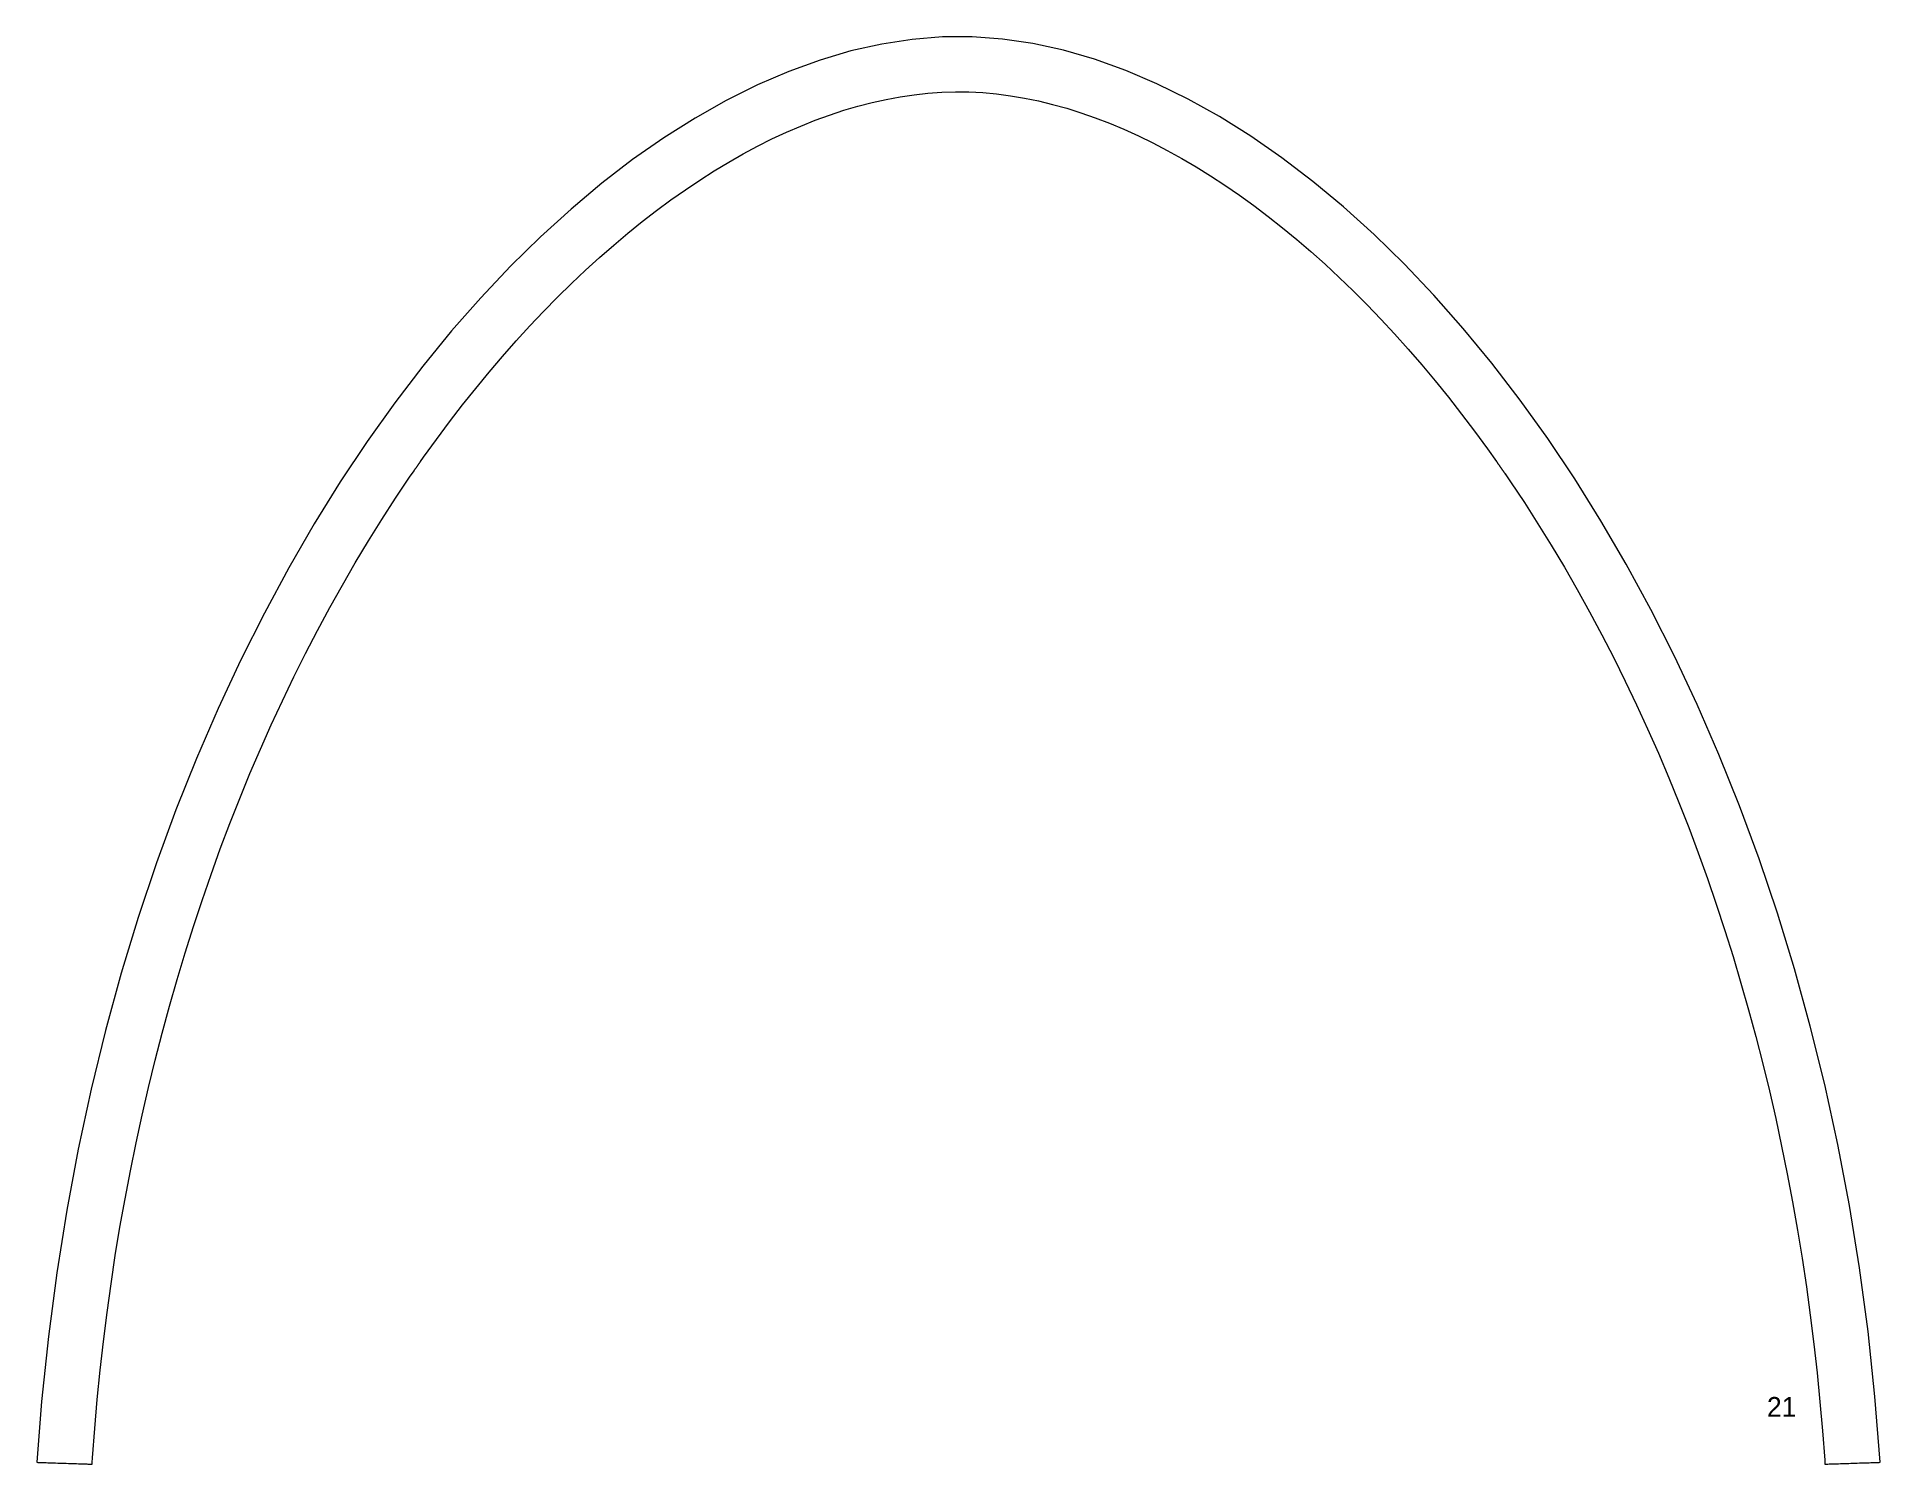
# Model space of a CAD drawing. Header units: inches. Extents: x -92.2 to -4.3, y -5886.5 to -5847.2.
# Drawn here: x -32.899 to -29.766, y -5867.435 to -5865.009 of the extents above; entities that cross this region are included whole.
import ezdxf

# ---------------------------------------------------------------- set-up
doc = ezdxf.new("R2010")
doc.units = ezdxf.units.IN
doc.header["$LTSCALE"] = 0.2
doc.header["$MEASUREMENT"] = 0
doc.layers.add('NAILERS', color=7, linetype='Continuous', lineweight=0)
doc.styles.add('Tw Cen MT', font='Tw Cen MT')

msp = doc.modelspace()

# ---------------------------------------------------------------- texts
at = {"layer": 'NAILERS', "color": 250, "insert": (-29.958772, -5867.320701), "char_height": 0.0335457, "width": 0.06069554, "attachment_point": 1, "line_spacing_factor": 1.06639, "style": 'Tw Cen MT'}
msp.add_mtext('21', dxfattribs=at)

# ---------------------------------------------------------------- linework, layer by layer
at = {"layer": 'NAILERS', "color": 250, "lineweight": 0}
msp.add_lwpolyline([(-29.766461, -5867.431649), (-29.775331, -5867.319542), (-29.787057, -5867.209421), (-29.801545, -5867.10134), (-29.818698, -5866.99535), (-29.838423, -5866.891504), (-29.860623, -5866.789855), (-29.885205, -5866.690454), (-29.912071, -5866.593353), (-29.941129, -5866.498606), (-29.972282, -5866.406264), (-30.005435, -5866.316379), (-30.040493, -5866.229004), (-30.077362, -5866.144192), (-30.115945, -5866.061994), (-30.156148, -5865.982462), (-30.197877, -5865.90565), (-30.241034, -5865.831609), (-30.285527, -5865.760391), (-30.331258, -5865.69205), (-30.378134, -5865.626636), (-30.42606, -5865.564203), (-30.474939, -5865.504802), (-30.524678, -5865.448487), (-30.57518, -5865.395308), (-30.626351, -5865.345319), (-30.678095, -5865.298572), (-30.730319, -5865.255119), (-30.782925, -5865.215013), (-30.83582, -5865.178305), (-30.888908, -5865.145048), (-30.942094, -5865.115294), (-30.995284, -5865.089096), (-31.048381, -5865.066505), (-31.10129, -5865.047575), (-31.153918, -5865.032356), (-31.206168, -5865.020903), (-31.257945, -5865.013266), (-31.309155, -5865.009499), (-31.359905, -5865.00965), (-31.41116, -5865.013717), (-31.462975, -5865.021649), (-31.515255, -5865.033394), (-31.567906, -5865.0489), (-31.620832, -5865.068114), (-31.673939, -5865.090984), (-31.72713, -5865.117457), (-31.780311, -5865.147482), (-31.833387, -5865.181007), (-31.886263, -5865.217978), (-31.938843, -5865.258344), (-31.991033, -5865.302052), (-32.042737, -5865.34905), (-32.09386, -5865.399286), (-32.144307, -5865.452708), (-32.193983, -5865.509263), (-32.242793, -5865.568898), (-32.290641, -5865.631563), (-32.337433, -5865.697203), (-32.383074, -5865.765768), (-32.427468, -5865.837205), (-32.47052, -5865.911461), (-32.512135, -5865.988484), (-32.552218, -5866.068223), (-32.590674, -5866.150624), (-32.627407, -5866.235635), (-32.662323, -5866.323205), (-32.695327, -5866.41328), (-32.726323, -5866.505809), (-32.755216, -5866.60074), (-32.781911, -5866.698019), (-32.806313, -5866.797595), (-32.828327, -5866.899415), (-32.847858, -5867.003428), (-32.86481, -5867.10958), (-32.879089, -5867.21782), (-32.890599, -5867.328096), (-32.898682, -5867.431649), (-32.898467, -5867.431657), (-32.897893, -5867.431675), (-32.89698, -5867.431706), (-32.895747, -5867.431746), (-32.894214, -5867.431797), (-32.892402, -5867.431856), (-32.89033, -5867.431925), (-32.888017, -5867.432001), (-32.885484, -5867.432084), (-32.88275, -5867.432175), (-32.879835, -5867.432271), (-32.876758, -5867.432372), (-32.873541, -5867.432478), (-32.870201, -5867.432588), (-32.86676, -5867.432702), (-32.863236, -5867.432818), (-32.859651, -5867.432936), (-32.856022, -5867.433055), (-32.852371, -5867.433176), (-32.848717, -5867.433296), (-32.845079, -5867.433416), (-32.841478, -5867.433535), (-32.837934, -5867.433652), (-32.834465, -5867.433766), (-32.831092, -5867.433877), (-32.827835, -5867.433985), (-32.824713, -5867.434087), (-32.821746, -5867.434185), (-32.818954, -5867.434277), (-32.816357, -5867.434363), (-32.813975, -5867.434441), (-32.811826, -5867.434512), (-32.809932, -5867.434575), (-32.808311, -5867.434628), (-32.806984, -5867.434672), (-32.80597, -5867.434705), (-32.805289, -5867.434728), (-32.804962, -5867.434738), (-32.80493, -5867.434689), (-32.804925, -5867.434608), (-32.804919, -5867.434527), (-32.804914, -5867.434446), (-32.804909, -5867.434366), (-32.804903, -5867.434285), (-32.804898, -5867.434204), (-32.804892, -5867.434124), (-32.804887, -5867.434044), (-32.804882, -5867.433963), (-32.804876, -5867.433883), (-32.804871, -5867.433803), (-32.804865, -5867.433723), (-32.80486, -5867.433643), (-32.804854, -5867.433563), (-32.804849, -5867.433483), (-32.804844, -5867.433403), (-32.804838, -5867.433323), (-32.804833, -5867.433243), (-32.804827, -5867.433163), (-32.804822, -5867.433083), (-32.804817, -5867.433003), (-32.804811, -5867.432924), (-32.804806, -5867.432844), (-32.8048, -5867.432764), (-32.804795, -5867.432684), (-32.804789, -5867.432604), (-32.804784, -5867.432524), (-32.804779, -5867.432443), (-32.804773, -5867.432363), (-32.804768, -5867.432283), (-32.804762, -5867.432202), (-32.804757, -5867.432122), (-32.804752, -5867.432041), (-32.804746, -5867.431961), (-32.804741, -5867.43188), (-32.804735, -5867.431799), (-32.80473, -5867.431718), (-32.804203, -5867.423982), (-32.800459, -5867.374244), (-32.796107, -5867.32469), (-32.791149, -5867.27533), (-32.785591, -5867.226176), (-32.779436, -5867.17724), (-32.772687, -5867.128532), (-32.765349, -5867.080064), (-32.757424, -5867.031847), (-32.748916, -5866.983892), (-32.73983, -5866.936211), (-32.730168, -5866.888815), (-32.719935, -5866.841714), (-32.709135, -5866.794921), (-32.697769, -5866.748447), (-32.685844, -5866.702302), (-32.673362, -5866.656498), (-32.660326, -5866.611046), (-32.646741, -5866.565958), (-32.63261, -5866.521245), (-32.617937, -5866.476917), (-32.602726, -5866.432987), (-32.586979, -5866.389466), (-32.570702, -5866.346364), (-32.553897, -5866.303693), (-32.536569, -5866.261464), (-32.51872, -5866.219689), (-32.500355, -5866.178379), (-32.481477, -5866.137544), (-32.46209, -5866.097197), (-32.442198, -5866.057349), (-32.421803, -5866.01801), (-32.400911, -5865.979192), (-32.379525, -5865.940906), (-32.357647, -5865.903164), (-32.335283, -5865.865976), (-32.312435, -5865.829355), (-32.289108, -5865.793311), (-32.265304, -5865.757855), (-32.257681, -5865.746769), (-32.257385, -5865.746341), (-32.25709, -5865.745913), (-32.256794, -5865.745486), (-32.256498, -5865.745058), (-32.256202, -5865.74463), (-32.255906, -5865.744202), (-32.25561, -5865.743774), (-32.255314, -5865.743347), (-32.255018, -5865.742919), (-32.254721, -5865.742491), (-32.254425, -5865.742063), (-32.254128, -5865.741636), (-32.253831, -5865.741208), (-32.253534, -5865.740781), (-32.253237, -5865.740353), (-32.25294, -5865.739926), (-32.252643, -5865.739498), (-32.252346, -5865.739071), (-32.252049, -5865.738644), (-32.251752, -5865.738217), (-32.251454, -5865.73779), (-32.251157, -5865.737362), (-32.250859, -5865.736936), (-32.250562, -5865.736509), (-32.250264, -5865.736082), (-32.249967, -5865.735655), (-32.249669, -5865.735229), (-32.249371, -5865.734802), (-32.249074, -5865.734376), (-32.248776, -5865.73395), (-32.248478, -5865.733523), (-32.24818, -5865.733097), (-32.247882, -5865.732671), (-32.247584, -5865.732246), (-32.247286, -5865.73182), (-32.246989, -5865.731394), (-32.246691, -5865.730969), (-32.241476, -5865.723583), (-32.219715, -5865.693391), (-32.197705, -5865.663852), (-32.175456, -5865.634973), (-32.152982, -5865.606763), (-32.130293, -5865.57923), (-32.107401, -5865.552381), (-32.084318, -5865.526226), (-32.061057, -5865.50077), (-32.037627, -5865.476024), (-32.014042, -5865.451995), (-31.990312, -5865.42869), (-31.96645, -5865.406118), (-31.942468, -5865.384288), (-31.918376, -5865.363206), (-31.894187, -5865.342881), (-31.869912, -5865.323322), (-31.845564, -5865.304535), (-31.821153, -5865.28653), (-31.796691, -5865.269314), (-31.772191, -5865.252895), (-31.747664, -5865.237282), (-31.723121, -5865.222481), (-31.698575, -5865.208503), (-31.674037, -5865.195353), (-31.649518, -5865.183041), (-31.625031, -5865.171575), (-31.600587, -5865.160962), (-31.576198, -5865.151211), (-31.551876, -5865.142329), (-31.527632, -5865.134325), (-31.503477, -5865.127207), (-31.479425, -5865.120983), (-31.455485, -5865.11566), (-31.431671, -5865.111247), (-31.407994, -5865.107752), (-31.384465, -5865.105183), (-31.361097, -5865.103548), (-31.3379, -5865.102855), (-31.314777, -5865.10311), (-31.291486, -5865.104312), (-31.268029, -5865.106451), (-31.244419, -5865.109519), (-31.220667, -5865.11351), (-31.196784, -5865.118413), (-31.172782, -5865.124223), (-31.148673, -5865.130929), (-31.124469, -5865.138526), (-31.100181, -5865.147003), (-31.075821, -5865.156354), (-31.0514, -5865.16657), (-31.026932, -5865.177644), (-31.002426, -5865.189566), (-30.977895, -5865.20233), (-30.95335, -5865.215927), (-30.928804, -5865.230349), (-30.904268, -5865.245588), (-30.879753, -5865.261636), (-30.855272, -5865.278485), (-30.830836, -5865.296127), (-30.806456, -5865.314554), (-30.782145, -5865.333758), (-30.757914, -5865.353731), (-30.733775, -5865.374464), (-30.709739, -5865.39595), (-30.685819, -5865.418181), (-30.662025, -5865.441148), (-30.63837, -5865.464844), (-30.614866, -5865.48926), (-30.591524, -5865.514389), (-30.568355, -5865.540223), (-30.545372, -5865.566753), (-30.522586, -5865.593971), (-30.500009, -5865.62187), (-30.477652, -5865.650441), (-30.455528, -5865.679676), (-30.433648, -5865.709568), (-30.418539, -5865.730798), (-30.418181, -5865.731308), (-30.417824, -5865.731817), (-30.417466, -5865.732327), (-30.417109, -5865.732837), (-30.416752, -5865.733346), (-30.416394, -5865.733856), (-30.416037, -5865.734367), (-30.41568, -5865.734877), (-30.415322, -5865.735387), (-30.414965, -5865.735898), (-30.414608, -5865.736408), (-30.414251, -5865.736919), (-30.413894, -5865.73743), (-30.413537, -5865.737941), (-30.413181, -5865.738453), (-30.412824, -5865.738964), (-30.412468, -5865.739476), (-30.412111, -5865.739987), (-30.411755, -5865.740499), (-30.411399, -5865.741011), (-30.411043, -5865.741523), (-30.410687, -5865.742035), (-30.410332, -5865.742548), (-30.409976, -5865.74306), (-30.409621, -5865.743573), (-30.409266, -5865.744086), (-30.408911, -5865.744599), (-30.408556, -5865.745112), (-30.408202, -5865.745625), (-30.407848, -5865.746139), (-30.407494, -5865.746652), (-30.40714, -5865.747166), (-30.406786, -5865.74768), (-30.406433, -5865.748194), (-30.40608, -5865.748708), (-30.405727, -5865.749222), (-30.405375, -5865.749736), (-30.405022, -5865.750251), (-30.404941, -5865.750364), (-30.404909, -5865.750405), (-30.404877, -5865.750446), (-30.404845, -5865.750486), (-30.404814, -5865.750527), (-30.404783, -5865.750567), (-30.404752, -5865.750608), (-30.404721, -5865.750649), (-30.404691, -5865.750689), (-30.404661, -5865.75073), (-30.404631, -5865.75077), (-30.404601, -5865.750811), (-30.404571, -5865.750852), (-30.404542, -5865.750892), (-30.404513, -5865.750933), (-30.404484, -5865.750974), (-30.404455, -5865.751014), (-30.404426, -5865.751055), (-30.404398, -5865.751095), (-30.404369, -5865.751136), (-30.404341, -5865.751177), (-30.404313, -5865.751217), (-30.404285, -5865.751258), (-30.404257, -5865.751299), (-30.404229, -5865.751339), (-30.404201, -5865.75138), (-30.404174, -5865.75142), (-30.404146, -5865.751461), (-30.404119, -5865.751502), (-30.404091, -5865.751542), (-30.404064, -5865.751583), (-30.404037, -5865.751624), (-30.40401, -5865.751664), (-30.403982, -5865.751705), (-30.403955, -5865.751745), (-30.403928, -5865.751786), (-30.403901, -5865.751827), (-30.403874, -5865.751867), (-30.39465, -5865.765371), (-30.371038, -5865.800824), (-30.347898, -5865.836859), (-30.325235, -5865.873465), (-30.303053, -5865.91063), (-30.281355, -5865.948344), (-30.260145, -5865.986596), (-30.239426, -5866.025374), (-30.219201, -5866.064668), (-30.199476, -5866.104465), (-30.180253, -5866.144755), (-30.161535, -5866.185527), (-30.143327, -5866.22677), (-30.125633, -5866.268473), (-30.108455, -5866.310623), (-30.091797, -5866.353212), (-30.075664, -5866.396226), (-30.060058, -5866.439655), (-30.044984, -5866.483488), (-30.030445, -5866.527714), (-30.016444, -5866.572322), (-30.002985, -5866.6173), (-29.990073, -5866.662637), (-29.97771, -5866.708323), (-29.9659, -5866.754346), (-29.954646, -5866.800695), (-29.943954, -5866.847358), (-29.933825, -5866.894326), (-29.924264, -5866.941586), (-29.915274, -5866.989127), (-29.90686, -5867.036939), (-29.899024, -5867.08501), (-29.89177, -5867.133329), (-29.885102, -5867.181885), (-29.879024, -5867.230667), (-29.873538, -5867.279663), (-29.86865, -5867.328863), (-29.864362, -5867.378255), (-29.860678, -5867.427829), (-29.860415, -5867.431724), (-29.860409, -5867.431805), (-29.860404, -5867.431886), (-29.860398, -5867.431967), (-29.860393, -5867.432048), (-29.860388, -5867.432128), (-29.860382, -5867.432209), (-29.860377, -5867.432289), (-29.860371, -5867.432369), (-29.860366, -5867.43245), (-29.860361, -5867.43253), (-29.860355, -5867.43261), (-29.86035, -5867.43269), (-29.860344, -5867.43277), (-29.860339, -5867.43285), (-29.860333, -5867.43293), (-29.860328, -5867.43301), (-29.860323, -5867.43309), (-29.860317, -5867.433169), (-29.860312, -5867.433249), (-29.860306, -5867.433329), (-29.860301, -5867.433409), (-29.860296, -5867.433489), (-29.86029, -5867.433569), (-29.860285, -5867.433649), (-29.860279, -5867.433729), (-29.860274, -5867.433809), (-29.860268, -5867.433889), (-29.860263, -5867.43397), (-29.860258, -5867.43405), (-29.860252, -5867.43413), (-29.860247, -5867.434211), (-29.860241, -5867.434291), (-29.860236, -5867.434372), (-29.860231, -5867.434453), (-29.860225, -5867.434533), (-29.86022, -5867.434614), (-29.860214, -5867.434696), (-29.860171, -5867.434738), (-29.859816, -5867.434726), (-29.859109, -5867.434703), (-29.85807, -5867.434669), (-29.85672, -5867.434624), (-29.855077, -5867.43457), (-29.853162, -5867.434507), (-29.850995, -5867.434436), (-29.848595, -5867.434356), (-29.845983, -5867.43427), (-29.843177, -5867.434178), (-29.840197, -5867.43408), (-29.837064, -5867.433976), (-29.833797, -5867.433869), (-29.830416, -5867.433757), (-29.826941, -5867.433643), (-29.823391, -5867.433526), (-29.819787, -5867.433407), (-29.816147, -5867.433287), (-29.812493, -5867.433167), (-29.808843, -5867.433046), (-29.805217, -5867.432927), (-29.801635, -5867.432809), (-29.798117, -5867.432693), (-29.794683, -5867.43258), (-29.791352, -5867.43247), (-29.788145, -5867.432364), (-29.78508, -5867.432263), (-29.782178, -5867.432167), (-29.779459, -5867.432078), (-29.776942, -5867.431995), (-29.774647, -5867.431919), (-29.772594, -5867.431852), (-29.770803, -5867.431792), (-29.769292, -5867.431743), (-29.768084, -5867.431703), (-29.767196, -5867.431674), (-29.766648, -5867.431656)], close=True, dxfattribs=at)

msp.set_redraw_order([(e.dxf.handle, doc.entitydb.next_handle()) for e in msp.query("TEXT MTEXT ATTDEF DIMENSION ARC_DIMENSION")])  # texts and dimensions are drawn at this point

doc.saveas('drawing.dxf')
